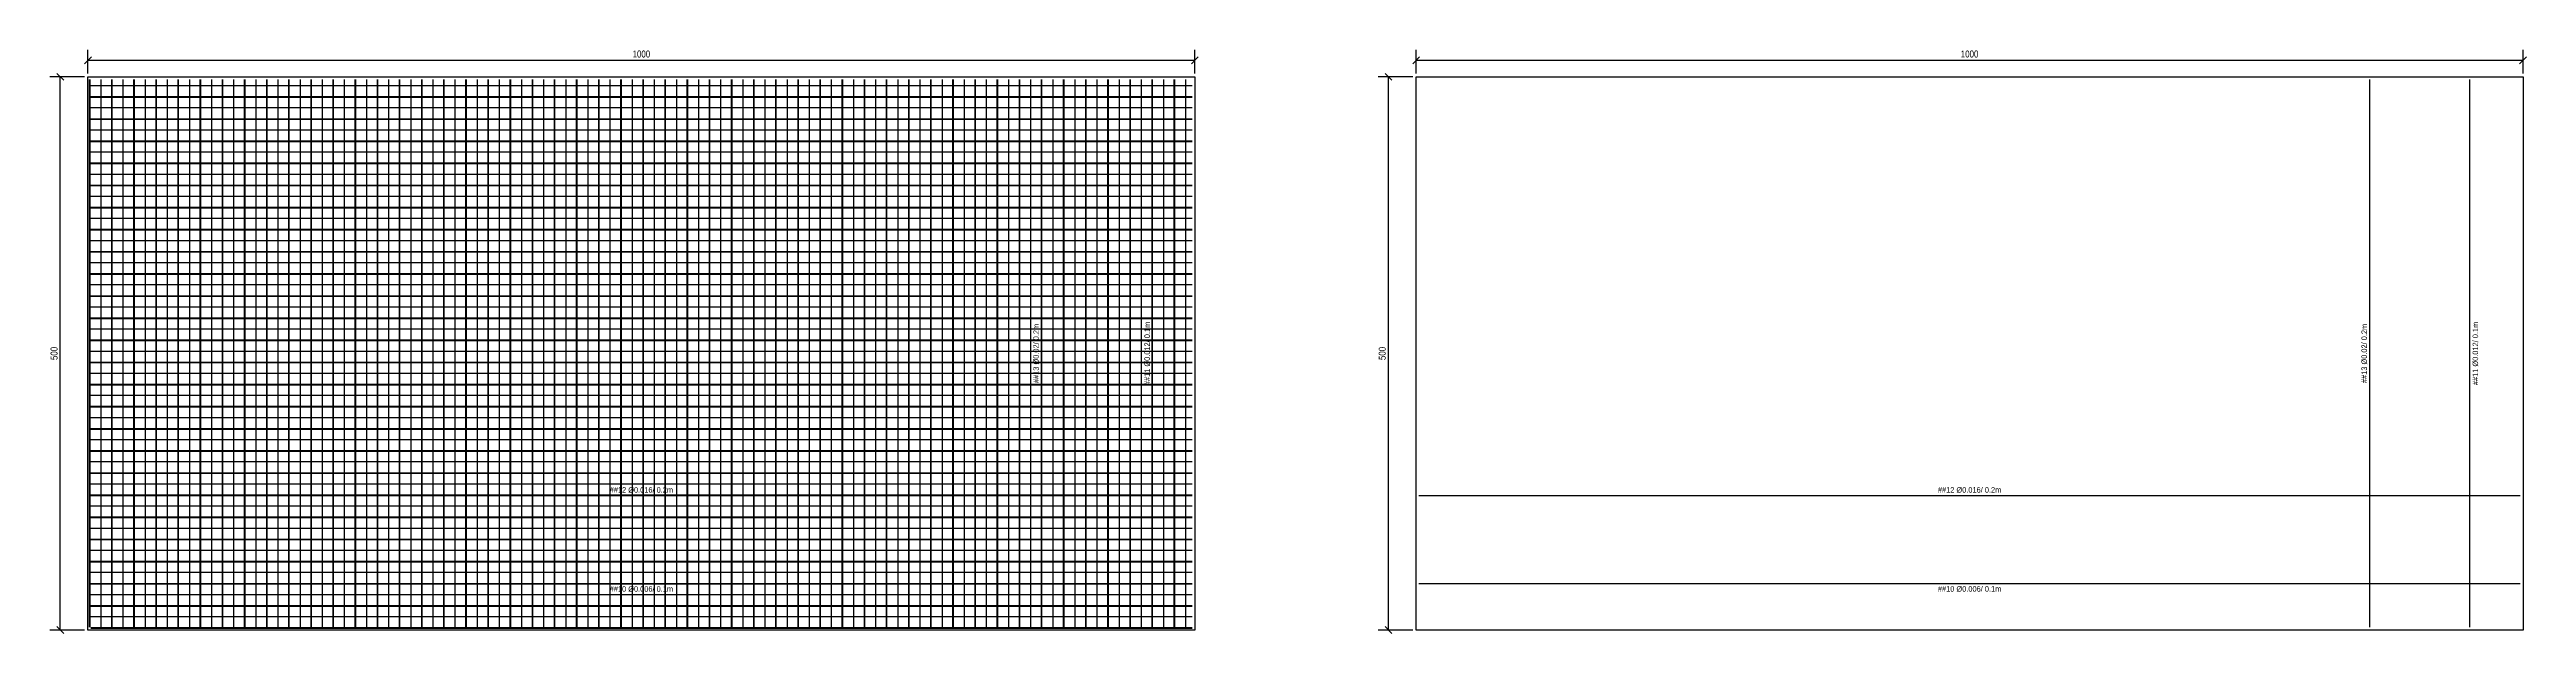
# Model space of a CAD drawing. Header units: metres. Extents: x -0.3 to 22, y -10 to 5.2.
# Drawn here: x -0.35 to 22.03, y -10.03 to -4.75 of the extents above; entities that cross this region are included whole.
import ezdxf
from ezdxf.enums import TextEntityAlignment as Align

# ---------------------------------------------------------------- set-up
doc = ezdxf.new("R2010")
doc.units = ezdxf.units.M
doc.styles.add('OpenSansCondensed-Light', font='OpenSansCondensed-Light.ttf')
doc.dimstyles.new('EZ_M_25_H25_CM', dxfattribs={"dimtxt": 0.0625, "dimasz": 0.0625, "dimexe": 0.09375, "dimexo": 0.03125, "dimgap": 0.025, "dimtad": 1, "dimlfac": 100, "dimzin": 12, "dimdsep": 46, "dimtxsty": 'OpenSansCondensed-Light', "dimtsz": 0.03125, "dimcen": 2.5, "dimazin": 3, "dimtfac": 0.5, "dimtmove": 2, "dimatfit": 3})

msp = doc.modelspace()

# ---------------------------------------------------------------- linework, layer by layer
for p, q in [((0.015, -9.975), (0.015, -5.025)), ((0.019, -9.975), (0.019, -5.025)), ((0.025, -5.078), (9.975, -5.078)), ((0.119, -9.975), (0.119, -5.025)), ((0.215, -9.975), (0.215, -5.025)), ((0.219, -9.975), (0.219, -5.025)), ((0.319, -9.975), (0.319, -5.025)), ((0.415, -9.975), (0.415, -5.025)), ((0.419, -9.975), (0.419, -5.025)), ((0.519, -9.975), (0.519, -5.025)), ((0.615, -9.975), (0.615, -5.025)), ((0.619, -9.975), (0.619, -5.025)), ((0.719, -9.975), (0.719, -5.025)), ((0.815, -9.975), (0.815, -5.025)), ((0.819, -9.975), (0.819, -5.025)), ((0.919, -9.975), (0.919, -5.025)), ((1.015, -9.975), (1.015, -5.025)), ((1.019, -9.975), (1.019, -5.025)), ((1.119, -9.975), (1.119, -5.025)), ((1.215, -9.975), (1.215, -5.025)), ((1.219, -9.975), (1.219, -5.025)), ((1.319, -9.975), (1.319, -5.025)), ((1.415, -9.975), (1.415, -5.025)), ((1.419, -9.975), (1.419, -5.025)), ((1.519, -9.975), (1.519, -5.025)), ((1.615, -9.975), (1.615, -5.025)), ((1.619, -9.975), (1.619, -5.025)), ((1.719, -9.975), (1.719, -5.025)), ((1.815, -9.975), (1.815, -5.025)), ((1.819, -9.975), (1.819, -5.025)), ((1.919, -9.975), (1.919, -5.025)), ((2.015, -9.975), (2.015, -5.025)), ((2.019, -9.975), (2.019, -5.025)), ((2.119, -9.975), (2.119, -5.025)), ((2.215, -9.975), (2.215, -5.025)), ((2.219, -9.975), (2.219, -5.025)), ((2.319, -9.975), (2.319, -5.025)), ((2.415, -9.975), (2.415, -5.025)), ((2.419, -9.975), (2.419, -5.025)), ((2.519, -9.975), (2.519, -5.025)), ((2.615, -9.975), (2.615, -5.025)), ((2.619, -9.975), (2.619, -5.025)), ((2.719, -9.975), (2.719, -5.025)), ((2.815, -9.975), (2.815, -5.025)), ((2.819, -9.975), (2.819, -5.025)), ((2.919, -9.975), (2.919, -5.025)), ((3.015, -9.975), (3.015, -5.025)), ((3.019, -9.975), (3.019, -5.025)), ((3.119, -9.975), (3.119, -5.025)), ((3.215, -9.975), (3.215, -5.025)), ((3.219, -9.975), (3.219, -5.025)), ((3.319, -9.975), (3.319, -5.025)), ((3.415, -9.975), (3.415, -5.025)), ((3.419, -9.975), (3.419, -5.025)), ((3.519, -9.975), (3.519, -5.025)), ((3.615, -9.975), (3.615, -5.025)), ((3.619, -9.975), (3.619, -5.025)), ((3.719, -9.975), (3.719, -5.025)), ((3.815, -9.975), (3.815, -5.025)), ((3.819, -9.975), (3.819, -5.025)), ((3.919, -9.975), (3.919, -5.025)), ((4.015, -9.975), (4.015, -5.025)), ((4.019, -9.975), (4.019, -5.025)), ((4.119, -9.975), (4.119, -5.025)), ((4.215, -9.975), (4.215, -5.025)), ((4.219, -9.975), (4.219, -5.025)), ((4.319, -9.975), (4.319, -5.025)), ((4.415, -9.975), (4.415, -5.025)), ((4.419, -9.975), (4.419, -5.025)), ((4.519, -9.975), (4.519, -5.025)), ((4.615, -9.975), (4.615, -5.025)), ((4.619, -9.975), (4.619, -5.025)), ((4.719, -9.975), (4.719, -5.025)), ((4.815, -9.975), (4.815, -5.025)), ((4.819, -9.975), (4.819, -5.025)), ((4.919, -9.975), (4.919, -5.025)), ((5.015, -9.975), (5.015, -5.025)), ((5.019, -9.975), (5.019, -5.025)), ((5.119, -9.975), (5.119, -5.025)), ((5.215, -9.975), (5.215, -5.025)), ((5.219, -9.975), (5.219, -5.025)), ((5.319, -9.975), (5.319, -5.025)), ((5.415, -9.975), (5.415, -5.025)), ((5.419, -9.975), (5.419, -5.025)), ((5.519, -9.975), (5.519, -5.025)), ((5.615, -9.975), (5.615, -5.025)), ((5.619, -9.975), (5.619, -5.025)), ((5.719, -9.975), (5.719, -5.025)), ((5.815, -9.975), (5.815, -5.025)), ((5.819, -9.975), (5.819, -5.025)), ((5.919, -9.975), (5.919, -5.025)), ((6.015, -9.975), (6.015, -5.025)), ((6.019, -9.975), (6.019, -5.025)), ((6.119, -9.975), (6.119, -5.025)), ((6.215, -9.975), (6.215, -5.025)), ((6.219, -9.975), (6.219, -5.025)), ((6.319, -9.975), (6.319, -5.025)), ((6.415, -9.975), (6.415, -5.025)), ((6.419, -9.975), (6.419, -5.025)), ((6.519, -9.975), (6.519, -5.025)), ((6.615, -9.975), (6.615, -5.025)), ((6.619, -9.975), (6.619, -5.025)), ((6.719, -9.975), (6.719, -5.025)), ((6.815, -9.975), (6.815, -5.025)), ((6.819, -9.975), (6.819, -5.025)), ((6.919, -9.975), (6.919, -5.025)), ((7.015, -9.975), (7.015, -5.025)), ((7.019, -9.975), (7.019, -5.025)), ((7.119, -9.975), (7.119, -5.025)), ((7.215, -9.975), (7.215, -5.025)), ((7.219, -9.975), (7.219, -5.025)), ((7.319, -9.975), (7.319, -5.025)), ((7.415, -9.975), (7.415, -5.025)), ((7.419, -9.975), (7.419, -5.025)), ((7.519, -9.975), (7.519, -5.025)), ((7.615, -9.975), (7.615, -5.025)), ((7.619, -9.975), (7.619, -5.025)), ((7.719, -9.975), (7.719, -5.025)), ((7.815, -9.975), (7.815, -5.025)), ((7.819, -9.975), (7.819, -5.025)), ((7.919, -9.975), (7.919, -5.025)), ((8.015, -9.975), (8.015, -5.025)), ((8.019, -9.975), (8.019, -5.025)), ((8.119, -9.975), (8.119, -5.025)), ((8.215, -9.975), (8.215, -5.025)), ((8.219, -9.975), (8.219, -5.025)), ((8.319, -9.975), (8.319, -5.025)), ((8.415, -9.975), (8.415, -5.025)), ((8.419, -9.975), (8.419, -5.025)), ((8.519, -9.975), (8.519, -5.025)), ((8.615, -9.975), (8.615, -5.025)), ((8.619, -9.975), (8.619, -5.025)), ((8.719, -9.975), (8.719, -5.025)), ((8.815, -9.975), (8.815, -5.025)), ((8.819, -9.975), (8.819, -5.025)), ((8.919, -9.975), (8.919, -5.025)), ((9.015, -9.975), (9.015, -5.025)), ((9.019, -9.975), (9.019, -5.025)), ((9.119, -9.975), (9.119, -5.025)), ((9.215, -9.975), (9.215, -5.025)), ((9.219, -9.975), (9.219, -5.025)), ((9.319, -9.975), (9.319, -5.025)), ((9.415, -9.975), (9.415, -5.025)), ((9.419, -9.975), (9.419, -5.025)), ((9.519, -9.975), (9.519, -5.025)), ((9.615, -9.975), (9.615, -5.025)), ((9.619, -9.975), (9.619, -5.025)), ((9.719, -9.975), (9.719, -5.025)), ((9.815, -9.975), (9.815, -5.025)), ((9.819, -9.975), (9.819, -5.025)), ((9.919, -9.975), (9.919, -5.025)), ((20.615, -9.975), (20.615, -5.025)), ((21.519, -9.975), (21.519, -5.025)), ((0.025, -5.178), (9.975, -5.178)), ((0.025, -5.183), (9.975, -5.183)), ((0.025, -5.278), (9.975, -5.278)), ((0.025, -5.378), (9.975, -5.378)), ((0.025, -5.383), (9.975, -5.383)), ((0.025, -5.478), (9.975, -5.478)), ((0.025, -5.578), (9.975, -5.578)), ((0.025, -5.583), (9.975, -5.583)), ((0.025, -5.678), (9.975, -5.678)), ((0.025, -5.778), (9.975, -5.778)), ((0.025, -5.783), (9.975, -5.783)), ((0.025, -5.878), (9.975, -5.878)), ((0.025, -5.978), (9.975, -5.978)), ((0.025, -5.983), (9.975, -5.983)), ((0.025, -6.078), (9.975, -6.078)), ((0.025, -6.178), (9.975, -6.178)), ((0.025, -6.183), (9.975, -6.183)), ((0.025, -6.278), (9.975, -6.278)), ((0.025, -6.378), (9.975, -6.378)), ((0.025, -6.383), (9.975, -6.383)), ((0.025, -6.478), (9.975, -6.478)), ((0.025, -6.578), (9.975, -6.578)), ((0.025, -6.583), (9.975, -6.583)), ((0.025, -6.678), (9.975, -6.678)), ((0.025, -6.778), (9.975, -6.778)), ((0.025, -6.783), (9.975, -6.783)), ((0.025, -6.878), (9.975, -6.878)), ((0.025, -6.978), (9.975, -6.978)), ((0.025, -6.983), (9.975, -6.983)), ((0.025, -7.078), (9.975, -7.078)), ((0.025, -7.178), (9.975, -7.178)), ((0.025, -7.183), (9.975, -7.183)), ((0.025, -7.278), (9.975, -7.278)), ((0.025, -7.378), (9.975, -7.378)), ((0.025, -7.383), (9.975, -7.383)), ((0.025, -7.478), (9.975, -7.478)), ((0.025, -7.578), (9.975, -7.578)), ((0.025, -7.583), (9.975, -7.583)), ((0.025, -7.678), (9.975, -7.678)), ((0.025, -7.778), (9.975, -7.778)), ((0.025, -7.783), (9.975, -7.783)), ((0.025, -7.878), (9.975, -7.878)), ((0.025, -7.978), (9.975, -7.978)), ((0.025, -7.983), (9.975, -7.983)), ((0.025, -8.078), (9.975, -8.078)), ((0.025, -8.178), (9.975, -8.178)), ((0.025, -8.183), (9.975, -8.183)), ((0.025, -8.278), (9.975, -8.278)), ((0.025, -8.378), (9.975, -8.378)), ((0.025, -8.383), (9.975, -8.383)), ((0.025, -8.478), (9.975, -8.478)), ((0.025, -8.578), (9.975, -8.578)), ((0.025, -8.583), (9.975, -8.583)), ((0.025, -8.678), (9.975, -8.678)), ((0.025, -8.778), (9.975, -8.778)), ((0.025, -8.783), (9.975, -8.783)), ((0.025, -8.878), (9.975, -8.878)), ((12.025, -8.783), (21.975, -8.783)), ((0.025, -8.978), (9.975, -8.978)), ((0.025, -8.983), (9.975, -8.983)), ((0.025, -9.078), (9.975, -9.078)), ((0.025, -9.178), (9.975, -9.178)), ((0.025, -9.183), (9.975, -9.183)), ((0.025, -9.278), (9.975, -9.278)), ((0.025, -9.378), (9.975, -9.378)), ((0.025, -9.383), (9.975, -9.383)), ((0.025, -9.478), (9.975, -9.478)), ((0.025, -9.578), (9.975, -9.578)), ((0.025, -9.583), (9.975, -9.583)), ((12.025, -9.578), (21.975, -9.578)), ((0.025, -9.678), (9.975, -9.678)), ((0.025, -9.778), (9.975, -9.778)), ((0.025, -9.783), (9.975, -9.783)), ((0.025, -9.878), (9.975, -9.878)), ((0.025, -9.978), (9.975, -9.978)), ((0.025, -9.983), (9.975, -9.983))]:
    msp.add_line(p, q)
for points in [[(0, -10), (0, -5), (10, -5), (10, -10), (0, -10)], [(12, -10), (12, -5), (22, -5), (22, -10), (12, -10)]]:
    msp.add_lwpolyline(points)

# ---------------------------------------------------------------- texts
for s, p in [('##13 Ø0.02/ 0.2m', (8.565, -7.5)), ('##11 Ø0.012/ 0.1m', (9.569, -7.5)), ('##13 Ø0.02/ 0.2m', (20.565, -7.5)), ('##11 Ø0.012/ 0.1m', (21.569, -7.5))]:
    msp.add_text(s, height=0.05, rotation=90).set_placement(p, align=Align.MIDDLE)
for s, p in [('##12 Ø0.016/ 0.2m', (5, -8.733)), ('##12 Ø0.016/ 0.2m', (17, -8.733)), ('##10 Ø0.006/ 0.1m', (5, -9.628)), ('##10 Ø0.006/ 0.1m', (17, -9.628))]:
    msp.add_text(s, height=0.05).set_placement(p, align=Align.MIDDLE)

# ---------------------------------------------------------------- dimensions: what is measured, and where the dimension line sits
for base, p1, p2 in [((0, -4.85), (0, -5), (10, -5)), ((12, -4.85), (12, -5), (22, -5))]:
    msp.add_linear_dim(base=base, p1=p1, p2=p2, dimstyle='EZ_M_25_H25_CM').render()
for base, p1, p2 in [((-0.25, -10), (0, -10), (0, -5)), ((11.75, -10), (12, -10), (12, -5))]:
    msp.add_linear_dim(base=base, p1=p1, p2=p2, angle=90, dimstyle='EZ_M_25_H25_CM').render()

doc.saveas('drawing.dxf')
